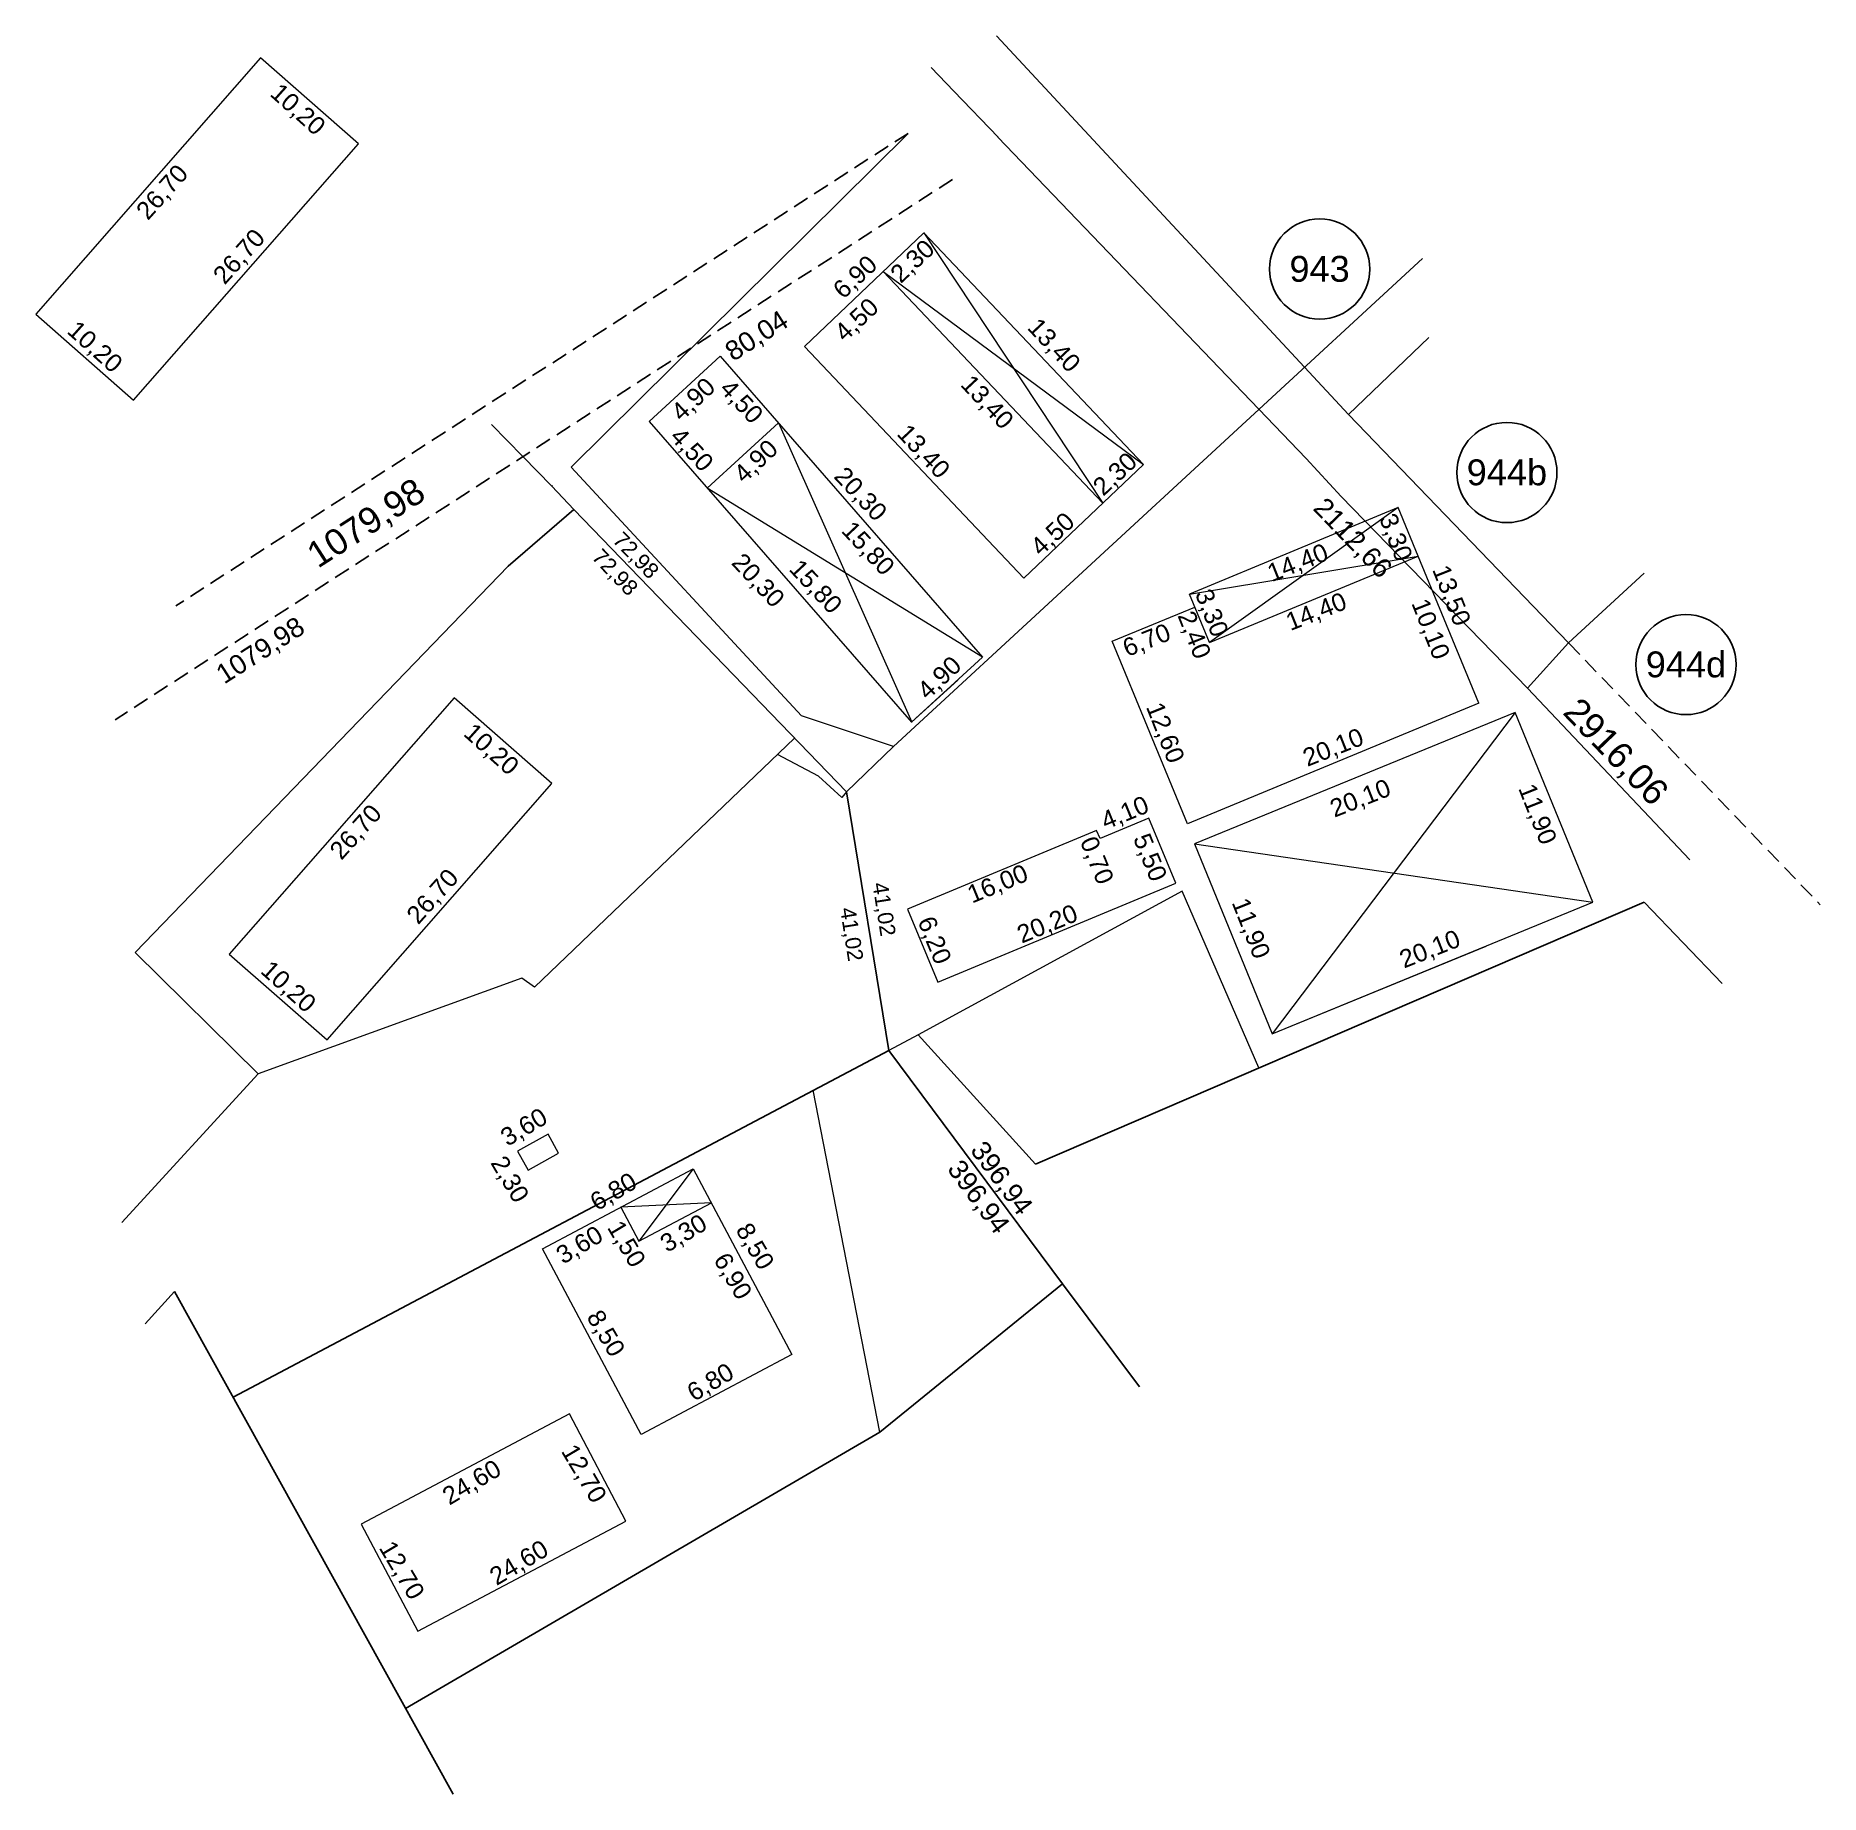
# Model space of a CAD drawing. Header units: feet. Extents: x 1554 to 7460, y 4629 to 11811.
# Drawn here: x 3737.1 to 4016.5, y 7466.8 to 7742.2 of the extents above; entities that cross this region are included whole.
import ezdxf

# ---------------------------------------------------------------- set-up
doc = ezdxf.new("R2010")
doc.units = ezdxf.units.FT
doc.header["$MEASUREMENT"] = 0
doc.linetypes.add('DASHED2', pattern=[0.375, 0.25, -0.125])
doc.layers.get('0').update_dxf_attribs({"linetype": 'CONTINUOUS'})
for name, color, linetype in [('Accesiones 0', 1, 'CONTINUOUS'), ('Alambrado', 1, 'CONTINUOUS'), ('Edificaciòn', 1, 'CONTINUOUS'), ('MEDICION', 2, 'CONTINUOUS'), ('Subdivision', 5, 'CONTINUOUS')]:
    doc.layers.add(name, color=color, linetype=linetype)
doc.styles.add('ARIAL', font='arial.ttf')

msp = doc.modelspace()

# ---------------------------------------------------------------- texts
at = {"layer": 'Accesiones 0', "char_height": 2.8, "attachment_point": 5, "style": 'ARIAL'}
for s, insert, rotation in [('10,20', (3777.991, 7730.482), 318.16066), ('26,70', (3757.046, 7717.55), 48.16066), ('26,70', (3769.082, 7707.467), 48.16066), ('2,30', (3874.518, 7706.706), 43.17474), ('6,90', (3865.533, 7704.238), 43.17474), ('4,50', (3865.76, 7697.562), 43.17474), ('10,20', (3746.214, 7693.307), 318.16066), ('13,40', (3896.38, 7693.564), 313.17474), ('4,90', (3840.184, 7685.086), 43.17474), ('4,50', (3847.43, 7684.74), 313.17474), ('13,40', (3885.909, 7684.664), 313.17474), ('4,50', (3839.653, 7677.224), 313.17474), ('13,40', (3875.953, 7676.942), 313.17474), ('4,90', (3849.987, 7675.394), 43.17474), ('2,30', (3906.232, 7673.402), 43.17474), ('20,30', (3866.081, 7670.267), 313.17474), ('15,80', (3867.266, 7661.765), 313.17474), ('4,50', (3896.453, 7663.999), 43.17474), ('3,30', (3949.847, 7663.552), 291.60825), ('14,40', (3934.763, 7659.466), 21.60825), ('20,30', (3850.044, 7656.747), 313.17474), ('15,80', (3859.057, 7655.766), 313.17474), ('13,50', (3958.569, 7654.46), 291.60825), ('3,30', (3921.02, 7651.714), 291.60825), ('14,40', (3937.66, 7651.801), 21.60825), ('2,40', (3918.284, 7648.277), 291.60825), ('10,10', (3955.308, 7649.198), 291.60825), ('6,70', (3911.104, 7647.33), 21.60825), ('4,90', (3878.724, 7641.48), 43.17474), ('12,60', (3913.75, 7632.966), 291.60825), ('10,20', (3808.293, 7630.29), 318.16066), ('20,10', (3940.322, 7630.543), 21.60825), ('20,10', (3944.561, 7622.579, -28.336), 21.60825), ('11,90', (3972.042, 7620.217, -28.336), 291.60825), ('26,70', (3787.348, 7617.358), 48.16066), ('4,10', (3907.699, 7620.308), 22.27181), ('0,70', (3903.034, 7612.961), 292.27181), ('5,50', (3911.363, 7613.429), 292.27181), ('16,00', (3887.781, 7609.183), 22.27181), ('26,70', (3799.384, 7607.274), 48.16066), ('11,90', (3927.17, 7602.331, -28.336), 291.60825), ('6,20', (3877.618, 7600.463), 292.27181), ('20,20', (3895.564, 7602.91), 22.27181), ('20,10', (3955.452, 7598.963, -28.336), 21.60825), ('10,20', (3776.516, 7593.115), 318.16066), ('3,60', (3813.632, 7571.103, 1.084), 30.71046), ('2,30', (3811.132, 7563.01), 300.71046), ('6,80', (3827.648, 7560.992), 30.71046), ('1,50', (3829.393, 7552.882), 300.71046), ('3,30', (3838.624, 7554.482), 30.71046), ('3,60', (3822.337, 7552.649), 30.71046), ('8,50', (3849.523, 7552.504), 300.71046), ('6,90', (3846.049, 7547.833), 300.71046), ('8,50', (3826.165, 7538.877), 300.71046), ('6,80', (3842.837, 7531.163), 30.71046), ('12,70', (3822.741, 7516.926), 300.71046), ('24,60', (3805.463, 7515.473), 30.71046), ('12,70', (3794.219, 7501.79), 300.71046), ('24,60', (3812.853, 7502.895), 30.71046)]:
    msp.add_mtext(s, dxfattribs=dict(at, insert=insert, rotation=rotation))
at = {"layer": 'MEDICION', "color": 3, "char_height": 4.0514, "width": 7.97874, "attachment_point": 5, "style": 'ARIAL'}
for s, insert in [('943', (3938.11, 7705.645, -0.461)), ('944b', (3967.439, 7673.779, -0.461)), ('944d', (3995.477, 7643.707, -0.461))]:
    msp.add_mtext(s, dxfattribs=dict(at, insert=insert))
at = {"layer": 'MEDICION', "color": 2, "attachment_point": 1, "style": 'ARIAL'}
for s, insert, char_height, width, rotation in [('80,04', (3844.643, 7693.649, -2.769), 3.0386, 7.97874, 32.6489), ('2112,66', (3939.134, 7670.157, -99.408), 3.0386, 7.97874, 313.85279), ('72,98', (3829.018, 7664.736, -5.78), 2.4309, 6.38299, 313.85279), ('72,98', (3825.741, 7662.085, -85.586), 2.4309, 6.38299, 313.85279), ('1079,98', (3764.944, 7643.118, -2.769), 3.0386, 7.97874, 32.6489), ('41,02', (3870.483, 7609.779, 77.037), 2.4309, 6.38299, 278.85536), ('41,02', (3865.414, 7605.866, 77.037), 2.4309, 6.38299, 278.85536), ('396,94', (3885.736, 7569.446, -2.769), 3.0386, 7.97874, 306.42514), ('396,94', (3882.126, 7566.514, -2.769), 3.0386, 7.97874, 306.42514)]:
    msp.add_mtext(s, dxfattribs=dict(at, insert=insert, char_height=char_height, width=width, rotation=rotation))
at = {"layer": 'MEDICION', "color": 3, "char_height": 4.0514, "width": 7.97874, "attachment_point": 1, "style": 'ARIAL'}
for s, insert, rotation in [('1079,98', (3779.062, 7662.093, 96.943), 32.78538), ('2916,06', (3978.949, 7638.893, 0.453), 313.82122)]:
    msp.add_mtext(s, dxfattribs=dict(at, insert=insert, rotation=rotation))

# ---------------------------------------------------------------- linework, layer by layer
at = {"color": 3}
for centre in [(3938.11, 7705.645, -0.461), (3967.439, 7673.779, -0.461), (3995.477, 7643.707, -0.461)]:
    msp.add_circle(centre, 7.845, dxfattribs=at)
at = {"layer": 'Alambrado', "color": 2}
for p, q in [((3942.648, 7682.861, 2.453), (3887.534, 7742.177, 2.453)), ((3977.111, 7647.092, 2.453), (3942.648, 7682.861, 2.453))]:
    msp.add_line(p, q, dxfattribs=at)
at = {"layer": 'Alambrado'}
for p, q in [((3880.833, 7733.516, 0.145), (3887.765, 7726.304, 0.145)), ((3873.699, 7726.887, 0.276), (3820.92, 7674.61, 0.276)), ((3808.43, 7681.31, 0.166), (3813.361, 7676.272, -2.432)), ((3821.328, 7667.962, 0.166), (3811.069, 7659.096, 0.166)), ((3811.069, 7659.096, 0.166), (3752.66, 7598.616, 0.166)), ((3970.658, 7640.03, 2.308), (3977.111, 7647.092, 2.308)), ((3893.628, 7565.497, 0.32), (3988.942, 7606.512, 0.32)), ((3752.66, 7598.616, 0.166), (3771.893, 7579.633, 0.166)), ((3875.262, 7585.748, 0.32), (3893.628, 7565.497, 0.32)), ((3870.679, 7583.28, -0.723), (3767.977, 7529.014, -0.723)), ((3750.567, 7556.359, -0.08), (3771.893, 7579.633, -0.089)), ((3754.203, 7540.459, -0.016), (3758.808, 7545.557, -0.012)), ((3758.808, 7545.557, -0.002), (3802.452, 7466.809, -0.002)), ((3869.263, 7523.52, -0.089), (3897.84, 7546.758, -0.089)), ((3794.992, 7480.27, -0.089), (3869.263, 7523.52, -0.089))]:
    msp.add_line(p, q, dxfattribs=at)
at = {"layer": 'Alambrado', "lineweight": 0}
for p, q in [((3954.25, 7707.29), (3871.378, 7630.868)), ((3857, 7635.664), (3820.92, 7674.61, 0.276)), ((3871.378, 7630.868), (3857, 7635.664)), ((3855.885, 7632.203), (3815.179, 7593.179)), ((3859.664, 7626.238), (3853.221, 7629.649)), ((3864.041, 7623.763), (3871.378, 7630.868)), ((3863.282, 7622.887), (3859.664, 7626.238)), ((3864.041, 7623.763), (3863.282, 7622.887)), ((3916.595, 7608.201), (3875.262, 7585.748, 0.32)), ((3928.588, 7580.54), (3916.595, 7608.201)), ((3813.178, 7594.595), (3771.893, 7579.633, -0.089)), ((3815.179, 7593.179), (3813.178, 7594.595)), ((3875.262, 7585.748, 0.32), (3870.679, 7583.28, 0.225)), ((3869.263, 7523.52, -0.04), (3858.823, 7577.057))]:
    msp.add_line(p, q, dxfattribs=at)
at = {"layer": 'Alambrado', "color": 2, "linetype": 'DASHED2', "ltscale": 10}
msp.add_line((3977.111, 7647.092, 2.308), (4016.516, 7606.09, 2.353), dxfattribs=at)
at = {"layer": 'Edificaciòn', "lineweight": 0}
for p, q in [((3772.271, 7738.715), (3737.068, 7698.562)), ((3787.611, 7725.267), (3772.271, 7738.715)), ((3752.408, 7685.114), (3787.611, 7725.267)), ((3876.145, 7711.291), (3857.43, 7693.49)), ((3876.145, 7711.291), (3910.527, 7675.013)), ((3876.145, 7711.291), (3904.144, 7668.964)), ((3869.762, 7705.243), (3904.144, 7668.964)), ((3869.774, 7705.231), (3910.527, 7675.013)), ((3737.068, 7698.562), (3752.408, 7685.114)), ((3857.43, 7693.49), (3891.812, 7657.212)), ((3844.247, 7691.983), (3833.121, 7681.785)), ((3844.247, 7691.983), (3885.345, 7644.863)), ((3833.121, 7681.785), (3874.219, 7634.666)), ((3853.357, 7681.538), (3842.232, 7671.34)), ((3853.357, 7681.538), (3874.239, 7634.684)), ((3891.812, 7657.212), (3910.514, 7675.034)), ((3885.345, 7644.863), (3842.232, 7671.34)), ((3950.425, 7668.288), (3917.742, 7654.74)), ((3950.425, 7668.288), (3920.874, 7647.147)), ((3953.558, 7660.696), (3950.425, 7668.288)), ((3917.742, 7654.74), (3953.558, 7660.696)), ((3920.874, 7647.147), (3953.558, 7660.696)), ((3963.06, 7637.667), (3953.558, 7660.696)), ((3920.874, 7647.147), (3917.742, 7654.74)), ((3905.631, 7647.374), (3918.585, 7652.696)), ((3917.438, 7618.756), (3905.631, 7647.374)), ((3885.345, 7644.863), (3874.219, 7634.666)), ((3881.443, 7641.288), (3874.219, 7634.666)), ((3802.573, 7638.523), (3767.37, 7598.37)), ((3817.912, 7625.075), (3802.573, 7638.523)), ((3963.06, 7637.667), (3917.438, 7618.756)), ((3968.735, 7636.207), (3918.522, 7615.619)), ((3968.735, 7636.207), (3930.705, 7585.888)), ((3980.917, 7606.477), (3968.735, 7636.207)), ((3782.709, 7584.921), (3817.912, 7625.075)), ((3903.197, 7617.745), (3873.56, 7605.415)), ((3903.734, 7616.452), (3903.197, 7617.745)), ((3911.397, 7619.64), (3903.734, 7616.452)), ((3915.614, 7609.48), (3911.397, 7619.64)), ((3918.522, 7615.619), (3930.705, 7585.888)), ((3918.522, 7615.619), (3980.917, 7606.477)), ((3878.313, 7593.962), (3915.614, 7609.48)), ((3873.56, 7605.415), (3878.313, 7593.962)), ((3930.705, 7585.888), (3980.917, 7606.477)), ((3767.37, 7598.37), (3782.709, 7584.921)), ((3930.705, 7585.888), (3964.18, 7599.614)), ((3817.332, 7570.15), (3812.534, 7567.515)), ((3812.534, 7567.515), (3814.158, 7564.557)), ((3818.957, 7567.192), (3817.332, 7570.15)), ((3814.158, 7564.557), (3818.957, 7567.192)), ((3816.437, 7552.245), (3840.034, 7564.769)), ((3840.034, 7564.769), (3831.528, 7553.411)), ((3840.034, 7564.769), (3847.957, 7549.842)), ((3840.034, 7564.769), (3855.485, 7535.661)), ((3842.869, 7559.43), (3828.694, 7558.751)), ((3831.528, 7553.411), (3842.869, 7559.43)), ((3828.694, 7558.751), (3831.528, 7553.411)), ((3831.888, 7523.137), (3816.437, 7552.245)), ((3855.485, 7535.661), (3831.888, 7523.137)), ((3820.634, 7526.372), (3788.021, 7509.11)), ((3829.5, 7509.596), (3820.634, 7526.372)), ((3788.021, 7509.11), (3796.887, 7492.333)), ((3796.887, 7492.333), (3829.5, 7509.596))]:
    msp.add_line(p, q, dxfattribs=at)
at = {"layer": 'Subdivision', "color": 2}
for p, q in [((3877.305, 7737.187, 0.145), (3880.833, 7733.516, 0.145)), ((3955.206, 7694.908, -35.21), (3942.648, 7682.861, 2.453)), ((3988.918, 7658.028, -74.589), (3977.111, 7647.092, 2.308))]:
    msp.add_line(p, q, dxfattribs=at)
at = {"layer": 'Subdivision', "color": 2, "linetype": 'DASHED2', "ltscale": 10}
msp.add_line((3873.699, 7726.887, -1.887), (3759.008, 7652.91, -2.237), dxfattribs=at)
at = {"layer": 'Subdivision'}
for p, q in [((3887.753, 7726.296, 0.145), (3935.994, 7675.963, 0.145)), ((3935.994, 7675.963, 0.145), (3941.484, 7670.036, 0.145)), ((3818.017, 7671.734, -1.887), (3817.908, 7671.626, -1.887)), ((3941.484, 7670.036, 0.145), (3970.658, 7640.03, 0.145)), ((3970.658, 7640.03, 0.453), (3996.077, 7613.142, 0.453)), ((3988.942, 7606.512, -1.855), (4001.171, 7593.775, -1.855))]:
    msp.add_line(p, q, dxfattribs=at)
at = {"layer": 'Subdivision', "linetype": 'DASHED2', "ltscale": 10}
msp.add_line((3880.618, 7719.667, -2.163), (3749.501, 7635.068, -2.688), dxfattribs=at)
at = {"layer": 'Subdivision', "color": 3}
for p, q in [((3813.361, 7676.272, -1.997), (3817.908, 7671.626, -1.997)), ((3817.908, 7671.626, -1.997), (3821.328, 7667.962, -1.997)), ((3870.679, 7583.28, -1.938), (3864.041, 7623.763, -2.163)), ((3897.84, 7546.758, -2.886), (3870.679, 7583.28, -2.886)), ((3909.924, 7530.589, -2.886), (3897.84, 7546.758, -2.886))]:
    msp.add_line(p, q, dxfattribs=at)
at = {"layer": 'Subdivision', "color": 3, "lineweight": 0}
msp.add_line((3821.328, 7667.962, -1.997), (3864.041, 7623.763, -2.163), dxfattribs=at)

msp.set_redraw_order([(e.dxf.handle, doc.entitydb.next_handle()) for e in msp.query("TEXT MTEXT ATTDEF DIMENSION ARC_DIMENSION")])  # texts and dimensions are drawn at this point

doc.saveas('drawing.dxf')
